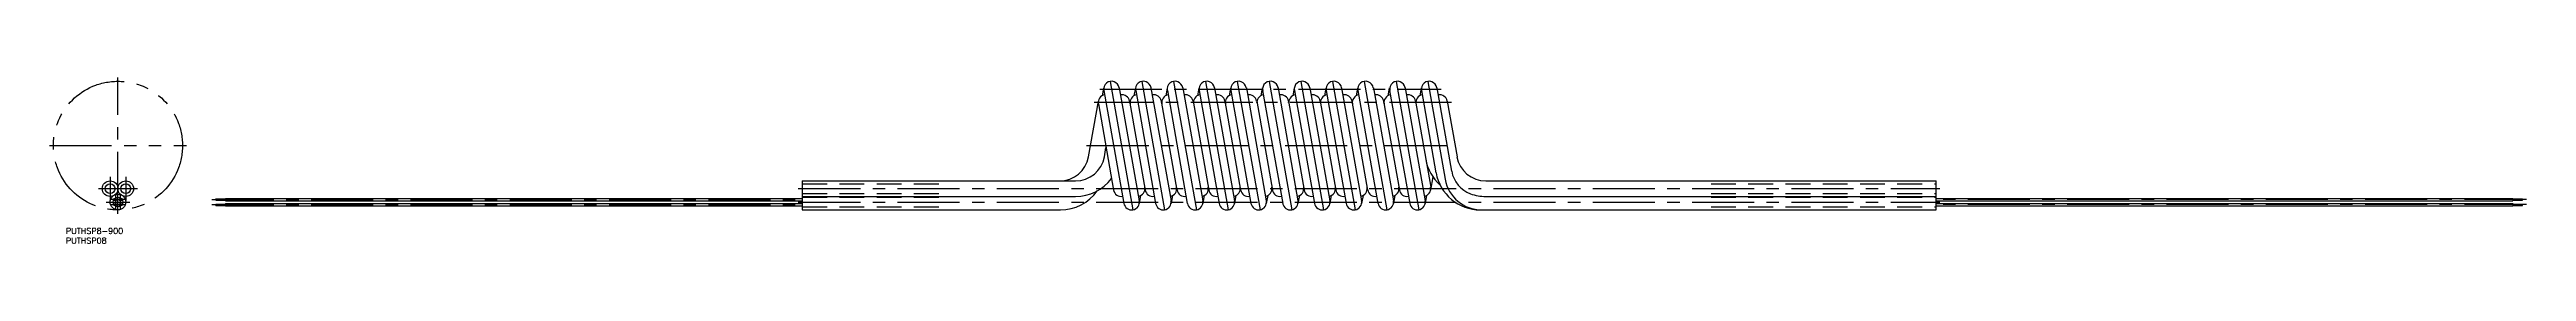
# Model space of a CAD drawing. Extents: x -35 to 1232, y -21 to 64.
import ezdxf

# ---------------------------------------------------------------- set-up
doc = ezdxf.new("R2010")
doc.units = 0
for name, pattern in [('CENTER', [50.8, 31.75, -6.35, 6.35, -6.35]), ('DASHED', [19.05, 12.7, -6.35]), ('PHANTOM', [63.5, 31.75, -6.35, 6.35, -6.35, 6.35, -6.35])]:
    doc.linetypes.add(name, pattern=pattern)
doc.layers.get('0').update_dxf_attribs({"linetype": 'CONTINUOUS'})
doc.layers.add('CENTER', color=1, linetype='CENTER')
doc.styles.get("Standard").update_dxf_attribs({"font": 'txt.shx', "height": 3, "bigfont": 'bigfont.shx'})

msp = doc.modelspace()

# ---------------------------------------------------------------- linework, layer by layer
at = {"color": 7, "linetype": 'CONTINUOUS'}
for p, q in [((496.5, 23.3), (501.5, 51.8)), ((503.6, 54.6), (504.3, 58.7)), ((504.3, 57.3), (514.5, -0.7)), ((507.6, 61.9), (519.2, -3.9)), ((512.2, 58.7), (522.4, 0.7)), ((517.5, 51.8), (525.5, 6.2)), ((517.6, 51.1), (517.7, 51.8)), ((519.8, 54.6), (520.6, 58.7)), ((520.6, 57.3), (530.8, -0.7)), ((523.8, 61.9), (535.4, -3.9)), ((528.4, 58.7), (538.7, 0.7)), ((533.7, 51.8), (541.7, 6.2)), ((533.8, 51.1), (534, 51.8)), ((536.1, 54.6), (536.8, 58.7)), ((536.8, 57.3), (547, -0.7)), ((540, 61.9), (551.7, -3.9)), ((544.7, 58.7), (554.9, 0.7)), ((550, 51.8), (558, 6.2)), ((550.1, 51.1), (550.2, 51.8)), ((552.3, 54.6), (553.1, 58.7)), ((553.1, 57.3), (563.3, -0.7)), ((556.3, 61.9), (567.9, -3.9)), ((560.9, 58.7), (571.2, 0.7)), ((566.2, 51.8), (574.2, 6.2)), ((566.3, 51.1), (566.5, 51.8)), ((568.6, 54.6), (569.3, 58.7)), ((569.3, 57.3), (579.5, -0.7)), ((572.5, 61.9), (584.2, -3.9)), ((577.2, 58.7), (587.4, 0.7)), ((582.5, 51.8), (590.5, 6.2)), ((582.6, 51.1), (582.7, 51.8)), ((584.8, 54.6), (585.5, 58.7)), ((585.5, 57.3), (595.8, -0.7)), ((588.8, 61.9), (600.4, -3.9)), ((593.4, 58.7), (603.6, 0.7)), ((598.7, 51.8), (606.7, 6.2)), ((598.8, 51.1), (599, 51.8)), ((601.1, 54.6), (601.8, 58.7)), ((601.8, 57.3), (612, -0.7)), ((605, 61.9), (616.7, -3.9)), ((609.7, 58.7), (619.9, 0.7)), ((615, 51.8), (623, 6.2)), ((615.1, 51.1), (615.2, 51.8)), ((617.3, 54.6), (618, 58.7)), ((618, 57.3), (628.3, -0.7)), ((621.3, 61.9), (632.9, -3.9)), ((625.9, 58.7), (636.1, 0.7)), ((631.2, 51.8), (639.2, 6.2)), ((631.3, 51.1), (631.4, 51.8)), ((633.6, 54.6), (634.3, 58.7)), ((634.3, 57.3), (644.5, -0.7)), ((637.5, 61.9), (649.1, -3.9)), ((642.2, 58.7), (652.4, 0.7)), ((647.4, 51.8), (655.5, 6.2)), ((647.6, 51.1), (647.7, 51.8)), ((649.8, 54.6), (650.5, 58.7)), ((650.5, 57.3), (660.8, -0.7)), ((653.8, 61.9), (665.4, -3.9)), ((658.4, 58.7), (668.6, 0.7)), ((663.7, 51.8), (671.5, 7.6)), ((663.8, 51.1), (663.9, 51.8)), ((666.1, 54.6), (666.8, 58.7)), ((666.8, 57.3), (674.2, 15)), ((670, 61.9), (678.9, 11.7)), ((674.7, 58.7), (682.2, 15.8)), ((679.9, 51.8), (685, 23.3)), ((501.5, 50.4), (509.3, 6.2)), ((504.6, 23.3), (505.4, 28)), ((671.5, 6.2), (672.7, 12.9)), ((50, 1.7), (55, 1.7)), ((50, 1), (50, 1.7)), ((50, 1), (55, 1)), ((55, 1.9), (55, 0.7)), ((55, 1.9), (350, 1.9)), ((55, 0.7), (350, 0.7)), ((350, 10.9), (350, -4)), ((350, 10.9), (489.8, 10.9)), ((350, 2.9), (489.8, 2.9)), ((523.1, 3.4), (522.4, -0.7)), ((525.3, 6.2), (525.4, 6.9)), ((539.4, 3.4), (538.7, -0.7)), ((541.5, 6.2), (541.6, 6.9)), ((555.6, 3.4), (554.9, -0.7)), ((557.7, 6.2), (557.9, 6.9)), ((571.9, 3.4), (571.2, -0.7)), ((574, 6.2), (574.1, 6.9)), ((588.1, 3.4), (587.4, -0.7)), ((590.2, 6.2), (590.4, 6.9)), ((604.4, 3.4), (603.6, -0.7)), ((606.5, 6.2), (606.6, 6.9)), ((620.6, 3.4), (619.9, -0.7)), ((622.7, 6.2), (622.9, 6.9)), ((636.9, 3.4), (636.1, -0.7)), ((639, 6.2), (639.1, 6.9)), ((653.1, 3.4), (652.4, -0.7)), ((655.2, 6.2), (655.4, 6.9)), ((669.4, 3.4), (668.6, -0.7)), ((699.7, 10.9), (930, 10.9)), ((699.7, 2.9), (930, 2.9)), ((930, -4), (930, 10.9)), ((930, 1.9), (1225, 1.9)), ((930, 0.7), (1225, 0.7)), ((1225, 1.9), (1225, 0.7)), ((1225, 1.7), (1230, 1.7)), ((1225, 1), (1230, 1)), ((1230, 1), (1230, 1.7)), ((50, -1.7), (50, -1)), ((50, -1), (55, -1)), ((50, -1.7), (55, -1.7)), ((55, -0.7), (350, -0.7)), ((55, -0.7), (55, -1.9)), ((55, -1.9), (350, -1.9)), ((350, -4), (482.1, -4)), ((696.9, -4), (930, -4)), ((930, -0.7), (1225, -0.7)), ((930, -1.9), (1225, -1.9)), ((1225, -0.7), (1225, -1.9)), ((1225, -1), (1230, -1)), ((1225, -1.7), (1230, -1.7)), ((1230, -1.7), (1230, -1))]:
    msp.add_line(p, q, dxfattribs=at)
at = {"color": 3, "linetype": 'PHANTOM'}
msp.add_line((-35, 29), (35, 29), dxfattribs=at)
at = {"color": 3, "linetype": 'DASHED'}
for p, q in [((350, 9.4), (419.9, 9.4)), ((350, 4.4), (419.9, 4.4)), ((350, 2.5), (419.9, 2.5)), ((814.9, 9.4), (930, 9.4)), ((814.9, 4.4), (930, 4.4)), ((814.9, 2.5), (930, 2.5)), ((350, -2.5), (419.9, -2.5)), ((814.9, -2.5), (930, -2.5))]:
    msp.add_line(p, q, dxfattribs=at)
at = {"color": 3, "linetype": 'PHANTOM'}
msp.add_circle((0, 29), 33, dxfattribs=at)
at = {"color": 7, "linetype": 'CONTINUOUS'}
for centre, radius in [((-4, 6.9), 4), ((-4, 6.9), 2.5), ((0, 0), 4), ((0, 0), 2.5), ((-1.3, 1.3), 0.61), ((-1.3, 1.3), 0.36), ((4, 6.9), 4), ((1.3, 1.3), 0.61), ((1.3, 1.3), 0.36), ((4, 6.9), 2.5), ((-1.3, -1.3), 0.61), ((-1.3, -1.3), 0.36), ((1.3, -1.3), 0.61), ((1.3, -1.3), 0.36)]:
    msp.add_circle(centre, radius, dxfattribs=at)
for centre, radius, start, end in [((505.4, 51.1), 4, 100, 190), ((508.2, 58), 4, 10, 190), ((513.5, 51.1), 4, 10, 100), ((521.7, 51.1), 4, 100, 190), ((524.5, 58), 4, 10, 190), ((529.8, 51.1), 4, 10, 100), ((537.9, 51.1), 4, 100, 190), ((540.7, 58), 4, 10, 190), ((546, 51.1), 4, 10, 100), ((554.1, 51.1), 4, 100, 190), ((557, 58), 4, 10, 190), ((562.3, 51.1), 4, 10, 100), ((570.4, 51.1), 4, 100, 190), ((573.2, 58), 4, 10, 190), ((578.5, 51.1), 4, 10, 100), ((586.6, 51.1), 4, 100, 190), ((589.5, 58), 4, 10, 190), ((594.8, 51.1), 4, 10, 100), ((602.9, 51.1), 4, 100, 190), ((605.7, 58), 4, 10, 190), ((611, 51.1), 4, 10, 100), ((619.1, 51.1), 4, 100, 190), ((622, 58), 4, 10, 190), ((627.3, 51.1), 4, 10, 100), ((635.4, 51.1), 4, 100, 190), ((638.2, 58), 4, 10, 190), ((643.5, 51.1), 4, 10, 100), ((651.6, 51.1), 4, 100, 190), ((654.5, 58), 4, 10, 190), ((659.8, 51.1), 4, 10, 100), ((667.9, 51.1), 4, 100, 190), ((670.7, 58), 4, 10, 190), ((676, 51.1), 4, 10, 100), ((481.7, 25.9), 15, 270, 350), ((489.8, 25.9), 15, 270, 350), ((691.6, 25.9), 23, 190, 228.2469), ((696.9, 19), 23, 190, 270), ((697, 18.4), 15, 190, 250), ((699.7, 25.9), 15, 190, 270), ((482.1, 19), 23, 270, 324.9201), ((489.8, 25.9), 23, 270, 323.158), ((513.2, 6.9), 4, 190, 280), ((518.5, 0), 4, 190, 10), ((521.3, 6.9), 4, 280, 10), ((529.4, 6.9), 4, 190, 280), ((534.7, 0), 4, 190, 10), ((537.6, 6.9), 4, 280, 10), ((545.7, 6.9), 4, 190, 280), ((551, 0), 4, 190, 10), ((553.8, 6.9), 4, 280, 10), ((561.9, 6.9), 4, 190, 280), ((567.2, 0), 4, 190, 10), ((570.1, 6.9), 4, 280, 10), ((578.2, 6.9), 4, 190, 280), ((583.5, 0), 4, 190, 10), ((586.3, 6.9), 4, 280, 10), ((594.4, 6.9), 4, 190, 280), ((599.7, 0), 4, 190, 10), ((602.6, 6.9), 4, 280, 10), ((610.7, 6.9), 4, 190, 280), ((616, 0), 4, 190, 10), ((618.8, 6.9), 4, 280, 10), ((626.9, 6.9), 4, 190, 280), ((632.2, 0), 4, 190, 10), ((635, 6.9), 4, 280, 10), ((643.2, 6.9), 4, 190, 280), ((648.5, 0), 4, 190, 10), ((651.3, 6.9), 4, 280, 10), ((659.4, 6.9), 4, 190, 280), ((664.7, 0), 4, 190, 10), ((667.5, 6.9), 4, 280, 10), ((697.6, 15), 19, 190, 270), ((699.7, 25.9), 23, 250, 270)]:
    msp.add_arc(centre, radius, start, end, dxfattribs=at)
at = {"layer": 'CENTER', "color": 1, "linetype": 'CENTER'}
for p, q in [((0, -6), (0, 64)), ((682.1, 51.1), (499.3, 51.1)), ((502.2, 58), (676.8, 58)), ((495.5, 29), (686, 29)), ((-4, 12.9), (-4, 0.9)), ((4, 12.9), (4, 0.9)), ((-10, 6.9), (10, 6.9)), ((-6, 0), (6, 0)), ((3.9, 1.3), (-3.9, 1.3)), ((-1.3, 3.9), (-1.3, -3.9)), ((1.3, -3.9), (1.3, 3.9)), ((48, 1.3), (352, 1.3)), ((348, 6.9), (932, 6.9)), ((348, 0), (932, 0)), ((1232, 1.3), (928, 1.3)), ((-3.9, -1.3), (3.9, -1.3)), ((48, -1.3), (352, -1.3)), ((1232, -1.3), (928, -1.3))]:
    msp.add_line(p, q, dxfattribs=at)

# ---------------------------------------------------------------- texts
at = {"color": 7, "linetype": 'CONTINUOUS'}
for s, p in [('PUTHSP8-900', (-26.6, -16.3)), ('PUTHSP08', (-26.6, -21.3))]:
    msp.add_text(s, height=3, dxfattribs=at).set_placement(p)

doc.saveas('drawing.dxf')
